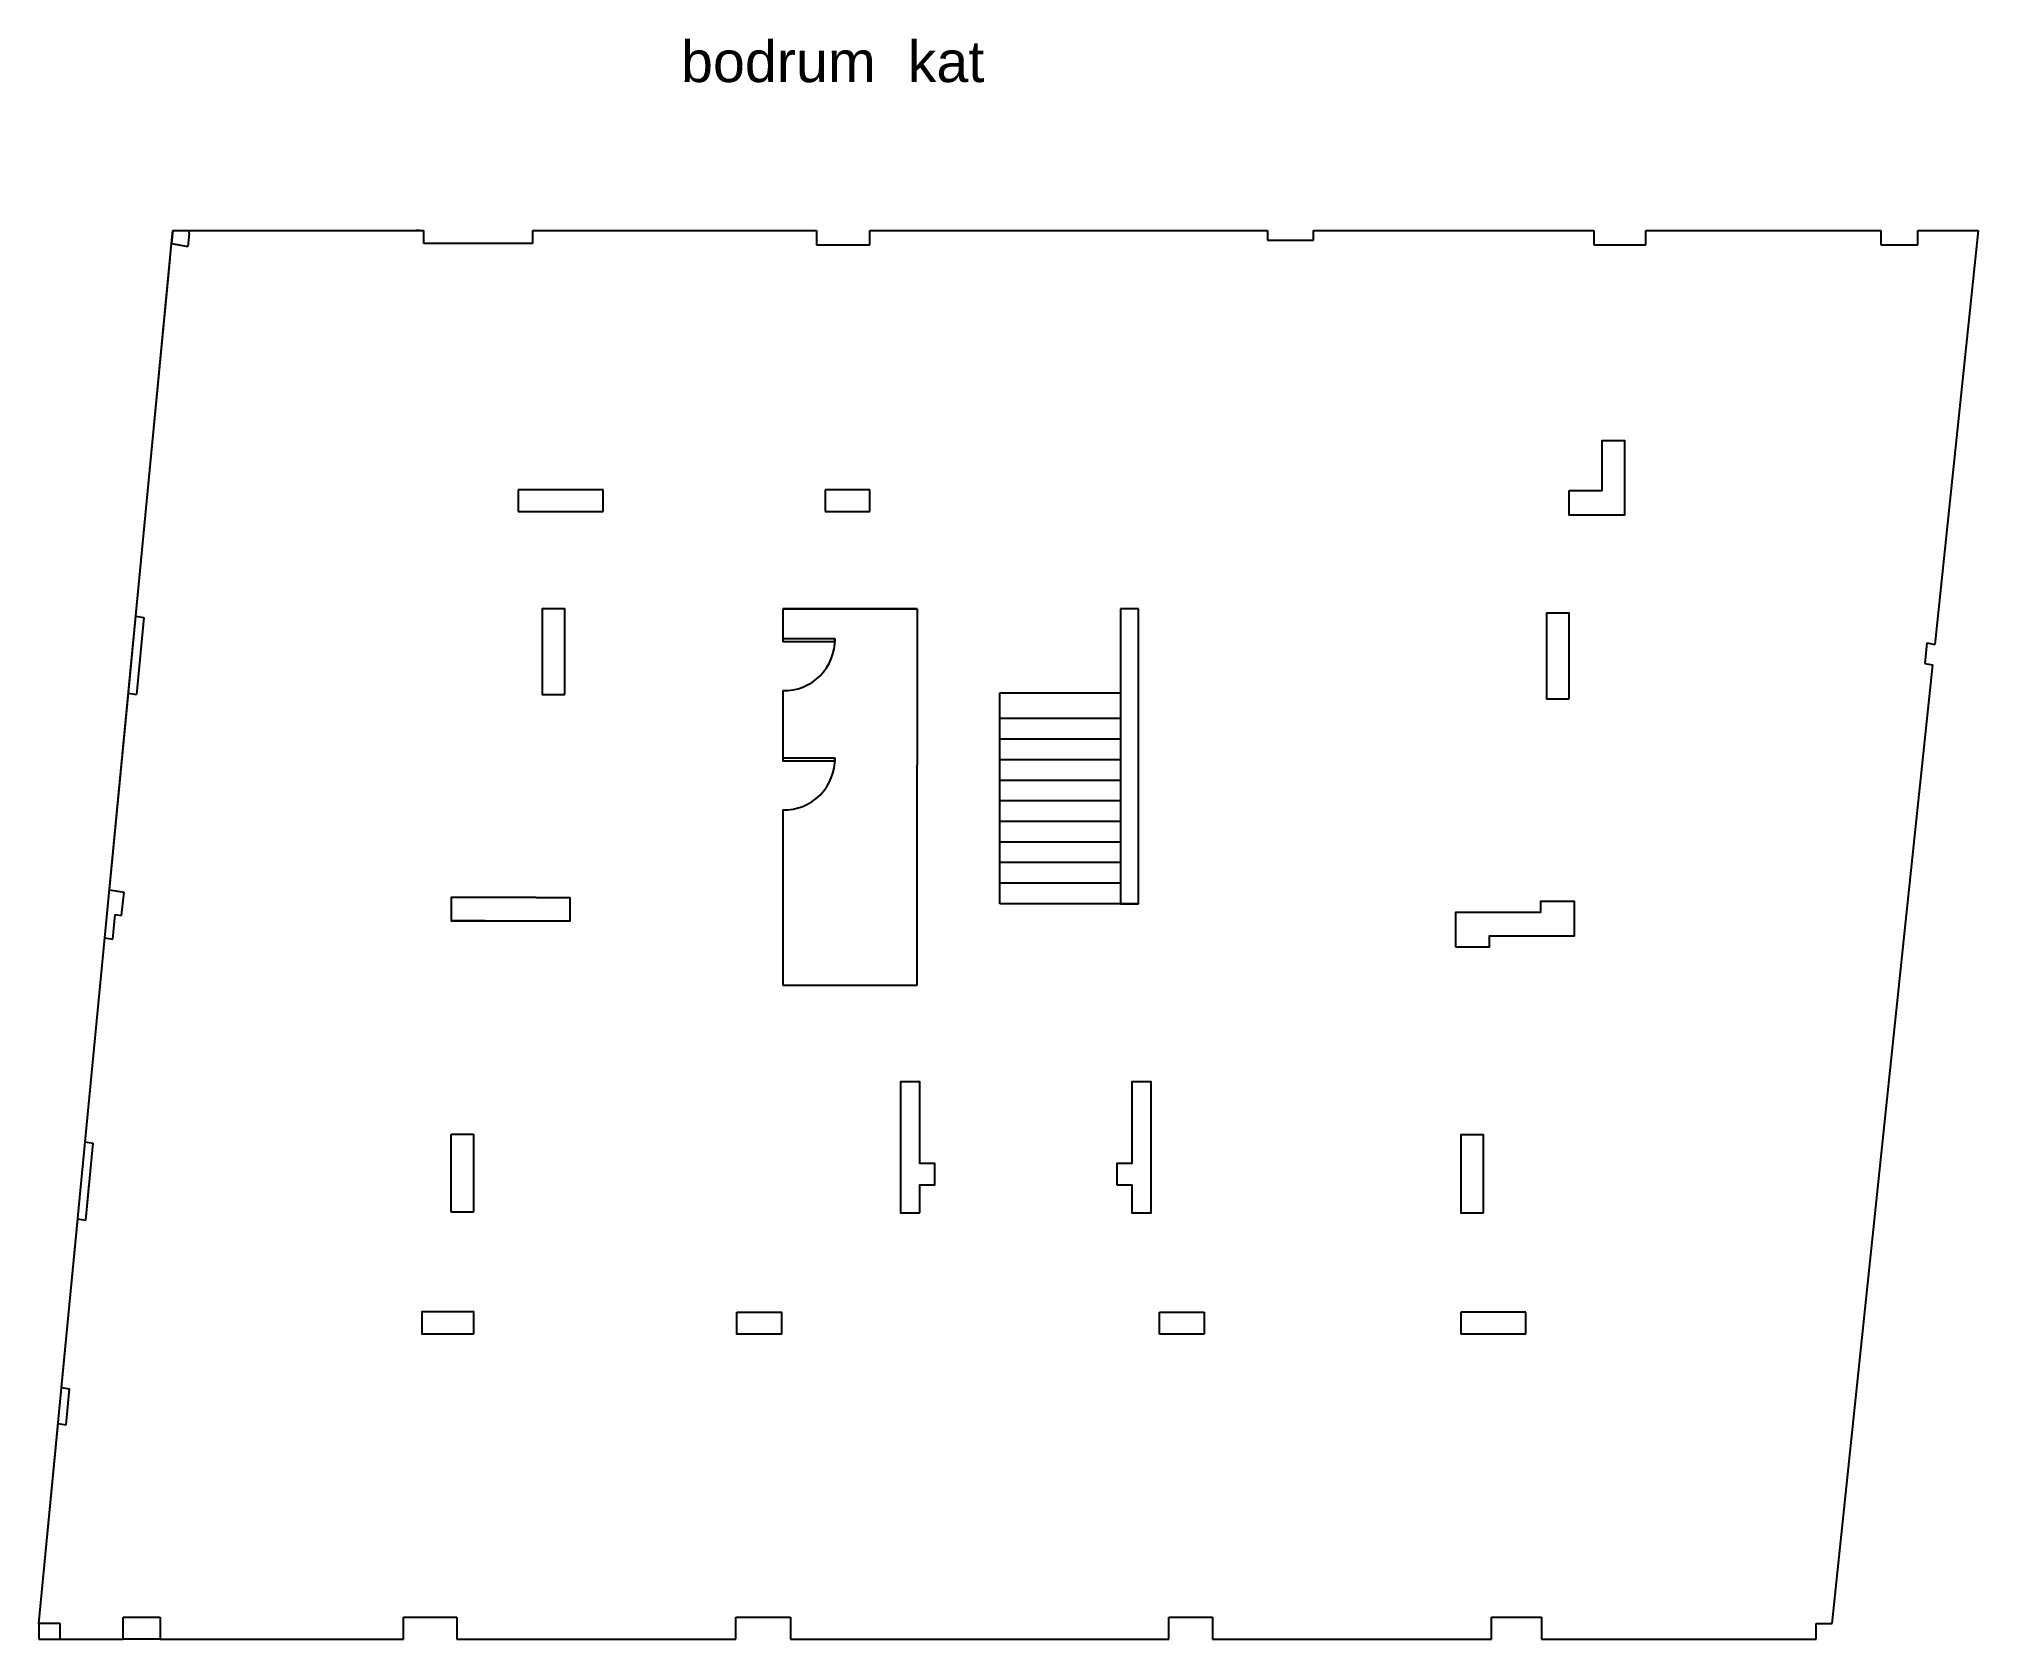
# Model space of a CAD drawing. Header units: millimetres. Extents: x 11848 to 21447, y 11375 to 20030.
# Drawn here: x 11848 to 14678, y 11375 to 13710 of the extents above; entities that cross this region are included whole.
import ezdxf

# ---------------------------------------------------------------- set-up
doc = ezdxf.new("R2010")
doc.units = ezdxf.units.MM
doc.styles.get("Standard").update_dxf_attribs({"font": 'arial.ttf'})

msp = doc.modelspace()

# ---------------------------------------------------------------- texts
at = {"insert": (12785.103, 13706.986), "char_height": 60, "attachment_point": 1}
msp.add_mtext_dynamic_manual_height_columns('bodrum  kat', width=2098.79696, gutter_width=12.5, heights=[0], dxfattribs=at)

# ---------------------------------------------------------------- linework, layer by layer
for p, q in [((12043.533, 13430.36), (12041.712, 13411.447)), ((12041.712, 13411.447), (12043.533, 13430.36)), ((12043.533, 13430.36), (12067.609, 13430.36)), ((12067.185, 13426.288), (12065.364, 13407.375)), ((12067.185, 13426.288), (12067.609, 13430.36)), ((12067.609, 13430.36), (12409.609, 13430.36)), ((12067.609, 13430.36), (12409.609, 13430.36)), ((12403.609, 13430.36), (12398.609, 13430.36)), ((12409.609, 13411.36), (12409.609, 13430.36)), ((12568.609, 13411.36), (12568.609, 13430.36)), ((12568.609, 13430.36), (12982.609, 13430.36)), ((12982.609, 13430.36), (12982.609, 13409.36)), ((13060.516, 13430.36), (13094.609, 13430.36)), ((13060.516, 13409.36), (13060.516, 13430.36)), ((13094.609, 13430.36), (13471.163, 13430.36)), ((13471.163, 13430.36), (13641.163, 13430.36)), ((13641.163, 13430.36), (13641.163, 13416.36)), ((13641.163, 13430.36), (13641.163, 13416.36)), ((13641.163, 13416.36), (13708.163, 13416.36)), ((13641.163, 13416.36), (13667.163, 13416.36)), ((13708.163, 13416.36), (13708.163, 13430.36)), ((13708.163, 13430.36), (14117.163, 13430.36)), ((14117.163, 13430.36), (14117.163, 13409.36)), ((14193.163, 13409.36), (14193.163, 13430.36)), ((14193.163, 13430.36), (14536.163, 13430.36)), ((14536.163, 13430.36), (14536.163, 13409.36)), ((14590.163, 13409.36), (14590.163, 13430.36)), ((14590.163, 13430.36), (14678.163, 13430.36)), ((14678.163, 13430.36), (14614.794, 12826.676)), ((11847.861, 11398.322), (12039.562, 13389.113)), ((11989.378, 12867.961), (12041.712, 13411.447)), ((12041.712, 13411.447), (12053.538, 13409.411)), ((12041.712, 13411.447), (12065.364, 13407.375)), ((12568.609, 13411.36), (12409.609, 13411.36)), ((12982.609, 13409.36), (13044.609, 13409.36)), ((13044.609, 13409.36), (13060.516, 13409.36)), ((14117.163, 13409.36), (14193.163, 13409.36)), ((14536.163, 13409.36), (14590.163, 13409.36)), ((12547.516, 13052.322), (12547.516, 13020.322)), ((12671.516, 13052.322), (12547.516, 13052.322)), ((12671.516, 13052.322), (12547.516, 13052.322)), ((12671.516, 13020.322), (12671.516, 13052.322)), ((13060.516, 13052.322), (12995.516, 13052.322)), ((12995.516, 13052.322), (12995.516, 13020.322)), ((13060.516, 13020.322), (13060.516, 13052.322)), ((12547.516, 13020.322), (12671.516, 13020.322)), ((12995.516, 13020.322), (13060.516, 13020.322)), ((12933.497, 12878.322), (13129.497, 12878.322)), ((12933.497, 12878.322), (13129.497, 12878.322)), ((13129.497, 12878.322), (12933.497, 12878.322)), ((13129.497, 12878.322), (12933.497, 12878.322)), ((12933.497, 12878.322), (12933.497, 12835.322)), ((13129.497, 12878.322), (13129.497, 12650.888)), ((13452.497, 12878.322), (13426.497, 12878.322)), ((13426.497, 12878.322), (13426.497, 12448.322)), ((13452.497, 12448.322), (13452.497, 12878.322)), ((11978.547, 12755.481), (11989.378, 12867.961)), ((11989.378, 12867.961), (12001.204, 12865.925)), ((12001.204, 12865.925), (11990.373, 12753.445)), ((12933.497, 12835.322), (12954.775, 12835.322)), ((12933.497, 12835.322), (12933.497, 12830.322)), ((14602.968, 12828.712), (14600.093, 12798.85)), ((14602.968, 12828.712), (14614.794, 12826.676)), ((14572.389, 12422.694), (14611.919, 12796.814)), ((14600.093, 12798.85), (14611.919, 12796.814)), ((11950.942, 12468.807), (11978.547, 12755.481)), ((11978.547, 12755.481), (11990.373, 12753.445)), ((12933.497, 12759.322), (12933.497, 12661.322)), ((13250.497, 12448.322), (13250.497, 12755.942)), ((13250.497, 12755.942), (13426.497, 12755.942)), ((13426.497, 12718.322), (13250.497, 12718.322)), ((13426.497, 12688.322), (13250.497, 12688.322)), ((13426.497, 12688.322), (13250.497, 12688.322)), ((12933.497, 12661.322), (12959.977, 12661.322)), ((12933.497, 12661.322), (12933.497, 12656.322)), ((13426.497, 12658.322), (13250.497, 12658.322)), ((13129.497, 12329.322), (13129.497, 12650.888)), ((13426.497, 12628.322), (13250.497, 12628.322)), ((13426.497, 12628.322), (13250.497, 12628.322)), ((13426.497, 12598.322), (13250.497, 12598.322)), ((12933.497, 12585.322), (12933.497, 12329.322)), ((13426.497, 12568.322), (13250.497, 12568.322)), ((13426.497, 12568.322), (13250.497, 12568.322)), ((13426.497, 12538.322), (13250.497, 12538.322)), ((13426.497, 12508.322), (13250.497, 12508.322)), ((13426.497, 12508.322), (13250.497, 12508.322)), ((11950.942, 12468.807), (11962.768, 12466.771)), ((11950.942, 12468.807), (11972.623, 12465.075)), ((11968.337, 12430.966), (11972.623, 12465.075)), ((11968.337, 12430.966), (11972.623, 12465.075)), ((11968.337, 12430.966), (11972.623, 12465.075)), ((12573.497, 12457.322), (12623.497, 12457.322)), ((13426.497, 12478.322), (13250.497, 12478.322)), ((11956.016, 12396.658), (11959.467, 12432.493)), ((11956.016, 12396.658), (11959.467, 12432.493)), ((11956.016, 12396.658), (11959.467, 12432.493)), ((11959.467, 12432.493), (11968.337, 12430.966)), ((11959.467, 12432.493), (11968.337, 12430.966)), ((13452.497, 12448.322), (13250.497, 12448.322)), ((13426.497, 12448.322), (13452.497, 12448.322)), ((11915.531, 12101.071), (11944.19, 12398.694)), ((11944.19, 12398.694), (11956.016, 12396.658)), ((12499.497, 12423.322), (12449.497, 12423.322)), ((14464.861, 11398.322), (14572.389, 12422.694)), ((14464.861, 11398.322), (14572.389, 12422.694)), ((14464.861, 11398.322), (14572.389, 12422.694)), ((13443.163, 12188.322), (13443.163, 12069.322)), ((11915.531, 12101.071), (11927.357, 12099.035)), ((11916.526, 11986.555), (11927.357, 12099.035)), ((12449.497, 11998.322), (12449.497, 12112.322)), ((12449.497, 12112.322), (12482.497, 12112.322)), ((12482.497, 12112.322), (12482.497, 11998.322)), ((11916.526, 11986.555), (11921.606, 12039.311)), ((11881.025, 11742.729), (11904.7, 11988.591)), ((11904.7, 11988.591), (11916.526, 11986.555)), ((12482.497, 11998.322), (12449.497, 11998.322)), ((13483.497, 11820.322), (13483.497, 11852.322)), ((13483.497, 11852.322), (13548.497, 11852.322)), ((13548.497, 11852.322), (13548.497, 11820.322)), ((14018.163, 11852.322), (13923.163, 11852.322)), ((13923.163, 11852.322), (13923.163, 11820.322)), ((14018.163, 11820.322), (14018.163, 11852.322)), ((13548.497, 11820.322), (13483.497, 11820.322)), ((14018.163, 11820.322), (13923.163, 11820.322)), ((11881.025, 11742.729), (11892.851, 11740.693)), ((11887.771, 11687.937), (11892.851, 11740.693)), ((11847.861, 11398.322), (11875.945, 11689.973)), ((11875.945, 11689.973), (11887.771, 11687.937)), ((11970.861, 11375.322), (11970.861, 11407.322)), ((11970.861, 11407.322), (12024.861, 11407.322)), ((12024.861, 11407.322), (12024.861, 11375.322)), ((12379.861, 11375.322), (12379.861, 11407.322)), ((12379.861, 11407.322), (12457.861, 11407.322)), ((12457.861, 11407.322), (12457.861, 11375.322)), ((12864.861, 11375.322), (12864.861, 11407.322)), ((12864.861, 11407.322), (12944.861, 11407.322)), ((12944.861, 11407.322), (12944.861, 11375.322)), ((13496.861, 11375.322), (13496.861, 11407.322)), ((13496.861, 11407.322), (13560.861, 11407.322)), ((13560.861, 11407.322), (13560.861, 11375.322)), ((13967.861, 11375.322), (13967.861, 11407.322)), ((13967.861, 11407.322), (14040.861, 11407.322)), ((14040.861, 11407.322), (14040.861, 11375.322)), ((11878.861, 11398.322), (11847.861, 11398.322)), ((11847.861, 11398.322), (11847.861, 11375.322)), ((11878.861, 11375.322), (11878.861, 11398.322)), ((14441.861, 11375.322), (14441.861, 11398.322)), ((14441.861, 11398.322), (14464.861, 11398.322)), ((11847.861, 11375.322), (11878.861, 11375.322)), ((11878.861, 11375.322), (11970.861, 11375.322)), ((12024.861, 11375.322), (11970.861, 11375.322)), ((12024.861, 11375.322), (12379.861, 11375.322)), ((12457.861, 11375.322), (12864.861, 11375.322)), ((12944.861, 11375.322), (13496.861, 11375.322)), ((13560.861, 11375.322), (13967.861, 11375.322)), ((14040.861, 11375.322), (14441.861, 11375.322))]:
    msp.add_line(p, q)
at = {"color": 1}
for p, q in [((12933.497, 12835.322), (13009.497, 12835.322)), ((13009.497, 12830.322), (12933.497, 12830.322)), ((13009.497, 12835.322), (13009.497, 12830.322)), ((12933.497, 12661.322), (13009.497, 12661.322)), ((13009.497, 12656.322), (12933.497, 12656.322)), ((13009.497, 12661.322), (13009.497, 12656.322)), ((12933.497, 12329.322), (13129.497, 12329.322))]:
    msp.add_line(p, q, dxfattribs=at)
for points in [[(14081.163, 13051.36), (14129.163, 13051.36), (14129.163, 13124.36), (14162.163, 13124.36), (14162.163, 13015.36), (14081.163, 13015.36)], [(12615.497, 12753.322), (12615.497, 12878.322), (12582.497, 12878.322), (12582.497, 12753.322)], [(14081.163, 12747.36), (14081.163, 12872.36), (14048.163, 12872.36), (14048.163, 12747.36)], [(13915.163, 12385.36), (13965.163, 12385.36), (13965.163, 12401.36), (14089.163, 12401.36), (14089.163, 12451.36), (14039.163, 12451.36), (14039.163, 12435.36), (13915.163, 12435.36)], [(13133.497, 11997.322), (13133.497, 12038.322), (13155.497, 12038.322), (13155.497, 12069.322), (13133.497, 12069.322), (13133.497, 12188.322), (13105.497, 12188.322), (13105.497, 11997.322)], [(13421.163, 12038.322), (13443.163, 12038.322), (13443.163, 11997.322), (13471.163, 11997.322), (13471.163, 12188.322), (13443.163, 12188.322), (13443.163, 12069.322), (13421.163, 12069.322)], [(13956.163, 11997.322), (13956.163, 12111.322), (13923.163, 12111.322), (13923.163, 11997.322)], [(12482.497, 11820.322), (12407.497, 11820.322), (12407.497, 11853.322), (12482.497, 11853.322)], [(12866.497, 11852.322), (12931.497, 11852.322), (12931.497, 11820.322), (12866.497, 11820.322)]]:
    msp.add_lwpolyline(points, close=True)
for points in [[(12573.497, 12457.322), (12449.497, 12457.322), (12449.497, 12423.322), (12499.497, 12423.322)], [(12499.497, 12423.322), (12623.497, 12423.322), (12623.497, 12457.322)]]:
    msp.add_lwpolyline(points)
for centre in [(12935.997, 12832.822), (12935.997, 12658.822)]:
    msp.add_arc(centre, 73.543, 268.051915, 1.948085, dxfattribs=at)

msp.set_redraw_order([(e.dxf.handle, doc.entitydb.next_handle()) for e in msp.query("TEXT MTEXT ATTDEF DIMENSION ARC_DIMENSION")])  # texts and dimensions are drawn at this point

doc.saveas('drawing.dxf')
